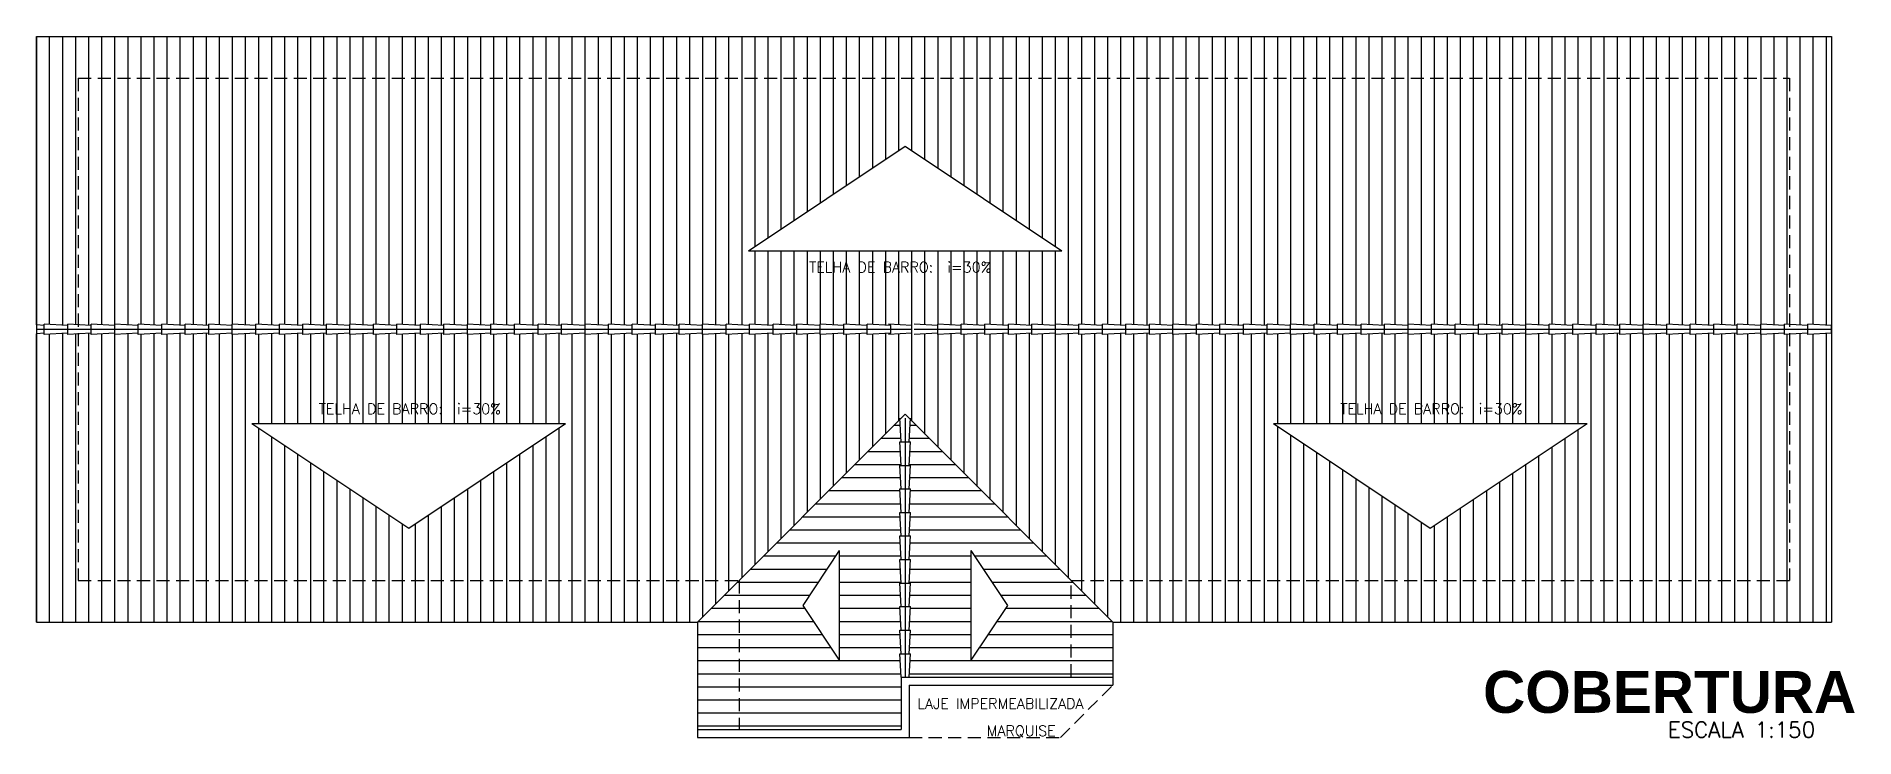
# Model space of a CAD drawing. Extents: x -410.3 to -320, y 119.3 to 190.5.
# Drawn here: x -378.25 to -343.46, y 177.05 to 190.45 of the extents above; entities that cross this region are included whole.
import ezdxf
from ezdxf.enums import TextEntityAlignment as Align

# ---------------------------------------------------------------- set-up
doc = ezdxf.new("R2010")
doc.units = 0
doc.header["$MEASUREMENT"] = 0
doc.linetypes.add('HIDDEN', pattern=[0.375, 0.25, -0.125])
for name, color, linetype in [('ALVENARIA', 7, 'CONTINUOUS'), ('ALVENARIA1', 44, 'CONTINUOUS'), ('ALVENARIA2', 9, 'CONTINUOUS'), ('COBERTURA', 6, 'CONTINUOUS'), ('COTA', 1, 'CONTINUOUS'), ('TEXTO2', 40, 'CONTINUOUS'), ('TEXTO5', 5, 'CONTINUOUS')]:
    doc.layers.add(name, color=color, linetype=linetype)
doc.styles.add('SANSSERIFBOLD', font='sasb____.pfb')
doc.styles.add('SIMPLEX', font='SIMPLEX.SHX')

msp = doc.modelspace()

# ---------------------------------------------------------------- texts
at = {"layer": 'TEXTO2', "style": 'SIMPLEX'}
for p in [(-361.722, 185.942), (-371.107, 183.235), (-351.557, 183.235)]:
    msp.add_text('TELHA DE BARRO:  i=30%', height=0.2, dxfattribs=at).set_placement(p, align=Align.CENTER)
for s, height, p in [('LAJE IMPERMEABILIZADA', 0.2, (-361.394, 177.6)), ('MARQUISE', 0.2, (-360.068, 177.079)), ('ESCALA 1:150', 0.3, (-347.031, 177.05))]:
    msp.add_text(s, height=height, dxfattribs=at).set_placement(p)
at = {"layer": 'TEXTO5', "color": 5, "style": 'SANSSERIFBOLD'}
msp.add_text('COBERTURA', height=0.8, dxfattribs=at).set_placement((-346.999, 177.523), align=Align.CENTER)

# ---------------------------------------------------------------- blocks, each defined once
blk = doc.blocks.new('CUM')
at = {"layer": 'COBERTURA'}
for p, q in [((-74.9, 131.3), (-29.9, 133.8)), ((-74.9, 131.3), (-74.9, 116.3)), ((-29.9, 123.8), (-74.9, 123.8)), ((-74.9, 116.3), (-29.9, 113.8)), ((-29.9, 133.8), (-29.9, 113.8)), ((-29.9, 131.3), (15.1, 133.8)), ((-29.9, 131.3), (-29.9, 116.3)), ((15.1, 123.8), (-29.9, 123.8)), ((-29.9, 116.3), (15.1, 113.8)), ((15.1, 133.8), (15.1, 113.8)), ((15.1, 131.3), (60.1, 133.8)), ((15.1, 131.3), (15.1, 116.3)), ((60.1, 123.8), (15.1, 123.8)), ((15.1, 116.3), (60.1, 113.8)), ((60.1, 133.8), (60.1, 113.8)), ((60.1, 131.3), (105.1, 133.8)), ((60.1, 131.3), (60.1, 116.3)), ((105.1, 123.8), (60.1, 123.8)), ((60.1, 116.3), (105.1, 113.8)), ((105.1, 133.8), (105.1, 113.8)), ((105.1, 131.3), (150.1, 133.8)), ((105.1, 131.3), (105.1, 116.3)), ((150.1, 123.8), (105.1, 123.8)), ((105.1, 116.3), (150.1, 113.8)), ((150.1, 133.8), (150.1, 113.8))]:
    blk.add_line(p, q, dxfattribs=at)

# ---------------------------------------------------------------- hatches: boundary and pattern name
at = {"layer": 'COTA', "linetype": 'ByBlock'}
h = msp.add_hatch(dxfattribs=at)
h.set_pattern_fill('ANSI31', color=256, scale=2, angle=45, style=0)
h.set_pattern_definition([(90, (0, 17.5216), (-0.25, 6e-17), [])])
h.paths.add_polyline_path([(-377.454, 189.655), (-344.704, 189.655), (-344.704, 184.949), (-344.354, 184.93), (-344.354, 184.955), (-343.904, 184.93), (-343.904, 190.455), (-378.254, 190.455), (-378.254, 184.938), (-378.104, 184.93), (-378.104, 184.955), (-377.654, 184.93), (-377.654, 184.955), (-377.454, 184.943)])
h.paths.add_polyline_path([(-344.704, 189.655), (-377.454, 189.655), (-377.454, 184.943), (-377.204, 184.93), (-377.204, 184.955), (-376.754, 184.93), (-376.754, 184.955), (-376.304, 184.93), (-376.304, 184.955), (-375.854, 184.93), (-375.854, 184.955), (-375.404, 184.93), (-375.404, 184.955), (-374.954, 184.93), (-374.954, 184.955), (-374.504, 184.93), (-374.504, 184.955), (-374.054, 184.93), (-374.054, 184.955), (-373.604, 184.93), (-373.604, 184.955), (-373.154, 184.93), (-373.154, 184.955), (-372.704, 184.93), (-372.704, 184.955), (-372.254, 184.93), (-372.254, 184.955), (-371.804, 184.93), (-371.804, 184.955), (-371.354, 184.93), (-371.354, 184.955), (-370.904, 184.93), (-370.904, 184.955), (-370.454, 184.93), (-370.454, 184.955), (-370.004, 184.93), (-370.004, 184.955), (-369.554, 184.93), (-369.554, 184.955), (-369.104, 184.93), (-369.104, 184.955), (-368.654, 184.93), (-368.654, 184.955), (-368.204, 184.93), (-368.204, 184.955), (-367.754, 184.93), (-367.754, 184.955), (-367.304, 184.93), (-367.304, 184.955), (-366.854, 184.93), (-366.854, 184.955), (-366.404, 184.93), (-366.404, 184.955), (-365.954, 184.93), (-365.954, 184.955), (-365.504, 184.93), (-365.504, 184.955), (-365.054, 184.93), (-365.054, 184.955), (-364.604, 184.93), (-364.604, 184.955), (-364.154, 184.93), (-364.154, 184.955), (-363.704, 184.93), (-363.704, 184.955), (-363.254, 184.93), (-363.254, 184.955), (-362.804, 184.93), (-362.804, 184.955), (-362.354, 184.93), (-362.354, 184.955), (-361.904, 184.93), (-361.904, 184.955), (-361.454, 184.93), (-361.454, 184.955), (-361.004, 184.93), (-361.004, 184.955), (-360.554, 184.93), (-360.554, 184.955), (-360.104, 184.93), (-360.104, 184.955), (-359.654, 184.93), (-359.654, 184.955), (-359.204, 184.93), (-359.204, 184.955), (-358.754, 184.93), (-358.754, 184.955), (-358.304, 184.93), (-358.304, 184.955), (-357.854, 184.93), (-357.854, 184.955), (-357.404, 184.93), (-357.404, 184.955), (-356.954, 184.93), (-356.954, 184.955), (-356.504, 184.93), (-356.504, 184.955), (-356.054, 184.93), (-356.054, 184.955), (-355.604, 184.93), (-355.604, 184.955), (-355.154, 184.93), (-355.154, 184.955), (-354.704, 184.93), (-354.704, 184.955), (-354.254, 184.93), (-354.254, 184.955), (-353.804, 184.93), (-353.804, 184.955), (-353.354, 184.93), (-353.354, 184.955), (-352.904, 184.93), (-352.904, 184.955), (-352.454, 184.93), (-352.454, 184.955), (-352.004, 184.93), (-352.004, 184.955), (-351.554, 184.93), (-351.554, 184.955), (-351.104, 184.93), (-351.104, 184.955), (-350.654, 184.93), (-350.654, 184.955), (-350.204, 184.93), (-350.204, 184.955), (-349.754, 184.93), (-349.754, 184.955), (-349.304, 184.93), (-349.304, 184.955), (-348.854, 184.93), (-348.854, 184.955), (-348.404, 184.93), (-348.404, 184.955), (-347.954, 184.93), (-347.954, 184.955), (-347.504, 184.93), (-347.504, 184.955), (-347.054, 184.93), (-347.054, 184.955), (-346.604, 184.93), (-346.604, 184.955), (-346.154, 184.93), (-346.154, 184.955), (-345.704, 184.93), (-345.704, 184.955), (-345.254, 184.93), (-345.254, 184.955), (-344.804, 184.93), (-344.804, 184.955), (-344.704, 184.949)], flags=16)
h.paths.add_polyline_path([(-364.629, 186.355), (-361.629, 188.355), (-358.629, 186.355)], flags=0)
h.paths.add_polyline_path([(-377.454, 184.766), (-377.654, 184.755), (-377.654, 184.78), (-378.104, 184.755), (-378.104, 184.78), (-378.254, 184.771), (-378.254, 179.255), (-365.604, 179.255), (-364.804, 180.055), (-377.454, 180.055)])
h.paths.add_polyline_path([(-361.728, 183.131), (-361.729, 183.155), (-361.704, 183.155), (-361.729, 183.605), (-361.704, 183.605), (-361.729, 184.055), (-361.704, 184.055), (-361.729, 184.505), (-361.704, 184.505), (-361.718, 184.765), (-361.904, 184.755), (-361.904, 184.78), (-362.354, 184.755), (-362.354, 184.78), (-362.804, 184.755), (-362.804, 184.78), (-363.254, 184.755), (-363.254, 184.78), (-363.704, 184.755), (-363.704, 184.78), (-364.154, 184.755), (-364.154, 184.78), (-364.604, 184.755), (-364.604, 184.78), (-365.054, 184.755), (-365.054, 184.78), (-365.504, 184.755), (-365.504, 184.78), (-365.954, 184.755), (-365.954, 184.78), (-366.404, 184.755), (-366.404, 184.78), (-366.854, 184.755), (-366.854, 184.78), (-367.304, 184.755), (-367.304, 184.78), (-367.754, 184.755), (-367.754, 184.78), (-368.204, 184.755), (-368.204, 184.78), (-368.654, 184.755), (-368.654, 184.78), (-369.104, 184.755), (-369.104, 184.78), (-369.554, 184.755), (-369.554, 184.78), (-370.004, 184.755), (-370.004, 184.78), (-370.454, 184.755), (-370.454, 184.78), (-370.904, 184.755), (-370.904, 184.78), (-371.354, 184.755), (-371.354, 184.78), (-371.804, 184.755), (-371.804, 184.78), (-372.254, 184.755), (-372.254, 184.78), (-372.704, 184.755), (-372.704, 184.78), (-373.154, 184.755), (-373.154, 184.78), (-373.604, 184.755), (-373.604, 184.78), (-374.054, 184.755), (-374.054, 184.78), (-374.504, 184.755), (-374.504, 184.78), (-374.954, 184.755), (-374.954, 184.78), (-375.404, 184.755), (-375.404, 184.78), (-375.854, 184.755), (-375.854, 184.78), (-376.304, 184.755), (-376.304, 184.78), (-376.754, 184.755), (-376.754, 184.78), (-377.204, 184.755), (-377.204, 184.78), (-377.454, 184.766), (-377.454, 180.055), (-364.804, 180.055)])
h.paths.add_polyline_path([(-374.129, 183.055), (-368.129, 183.055), (-371.129, 181.055)], flags=17)
h.paths.add_polyline_path([(-344.704, 184.76), (-344.804, 184.755), (-344.804, 184.78), (-345.254, 184.755), (-345.254, 184.78), (-345.704, 184.755), (-345.704, 184.78), (-346.154, 184.755), (-346.154, 184.78), (-346.604, 184.755), (-346.604, 184.78), (-347.054, 184.755), (-347.054, 184.78), (-347.504, 184.755), (-347.504, 184.78), (-347.954, 184.755), (-347.954, 184.78), (-348.404, 184.755), (-348.404, 184.78), (-348.854, 184.755), (-348.854, 184.78), (-349.304, 184.755), (-349.304, 184.78), (-349.754, 184.755), (-349.754, 184.78), (-350.204, 184.755), (-350.204, 184.78), (-350.654, 184.755), (-350.654, 184.78), (-351.104, 184.755), (-351.104, 184.78), (-351.554, 184.755), (-351.554, 184.78), (-352.004, 184.755), (-352.004, 184.78), (-352.454, 184.755), (-352.454, 184.78), (-352.904, 184.755), (-352.904, 184.78), (-353.354, 184.755), (-353.354, 184.78), (-353.804, 184.755), (-353.804, 184.78), (-354.254, 184.755), (-354.254, 184.78), (-354.704, 184.755), (-354.704, 184.78), (-355.154, 184.755), (-355.154, 184.78), (-355.604, 184.755), (-355.604, 184.78), (-356.054, 184.755), (-356.054, 184.78), (-356.504, 184.755), (-356.504, 184.78), (-356.954, 184.755), (-356.954, 184.78), (-357.404, 184.755), (-357.404, 184.78), (-357.854, 184.755), (-357.854, 184.78), (-358.304, 184.755), (-358.304, 184.78), (-358.754, 184.755), (-358.754, 184.78), (-359.204, 184.755), (-359.204, 184.78), (-359.654, 184.755), (-359.654, 184.78), (-360.104, 184.755), (-360.104, 184.78), (-360.554, 184.755), (-360.554, 184.78), (-361.004, 184.755), (-361.004, 184.78), (-361.454, 184.755), (-361.454, 184.78), (-361.539, 184.775), (-361.554, 184.505), (-361.529, 184.505), (-361.554, 184.055), (-361.529, 184.055), (-361.554, 183.605), (-361.529, 183.605), (-361.554, 183.155), (-361.529, 183.155), (-361.53, 183.131), (-358.454, 180.055), (-344.704, 180.055)])
h.paths.add_polyline_path([(-354.579, 183.055), (-348.579, 183.055), (-351.579, 181.055)], flags=17)
h.paths.add_polyline_path([(-343.904, 184.78), (-344.354, 184.755), (-344.354, 184.78), (-344.704, 184.76), (-344.704, 180.055), (-358.454, 180.055), (-357.654, 179.255), (-343.904, 179.255)])
h.paths.add_polyline_path([(-363.288, 185.904), (-360.156, 185.904), (-360.156, 186.129), (-363.288, 186.129)], flags=8)
h.paths.add_polyline_path([(-372.673, 183.197), (-369.541, 183.197), (-369.541, 183.422), (-372.673, 183.422)], flags=25)
h.paths.add_polyline_path([(-353.123, 183.197), (-349.991, 183.197), (-349.991, 183.422), (-353.123, 183.422)], flags=25)
h = msp.add_hatch(dxfattribs=at)
h.set_pattern_fill('ANSI31', color=256, scale=2, angle=135, style=0)
h.set_pattern_definition([(180, (0, 17.5216), (-6e-17, -0.25), [])])
h.paths.add_polyline_path([(-365.604, 177.205), (-364.804, 177.205), (-364.804, 180.055), (-365.604, 179.255)])
h.paths.add_polyline_path([(-364.804, 177.205), (-361.704, 177.205), (-361.704, 178.205), (-361.729, 178.655), (-361.704, 178.655), (-361.729, 179.105), (-361.704, 179.105), (-361.729, 179.555), (-361.704, 179.555), (-361.729, 180.005), (-361.704, 180.005), (-361.729, 180.455), (-361.704, 180.455), (-361.729, 180.905), (-361.704, 180.905), (-361.729, 181.355), (-361.704, 181.355), (-361.729, 181.805), (-361.704, 181.805), (-361.729, 182.255), (-361.704, 182.255), (-361.729, 182.705), (-361.704, 182.705), (-361.728, 183.131), (-364.804, 180.055)])
h.paths.add_polyline_path([(-363.587, 179.578), (-362.889, 180.625), (-362.889, 178.53)], flags=16)
h.paths.add_polyline_path([(-361.554, 180.905), (-361.529, 180.905), (-361.554, 180.455), (-361.529, 180.455), (-361.554, 180.005), (-361.529, 180.005), (-361.554, 179.555), (-361.529, 179.555), (-361.554, 179.105), (-361.529, 179.105), (-361.554, 178.655), (-361.529, 178.655), (-361.554, 178.205), (-358.454, 178.205), (-358.454, 180.055), (-361.53, 183.131), (-361.554, 182.705), (-361.529, 182.705), (-361.554, 182.255), (-361.529, 182.255), (-361.554, 181.805), (-361.529, 181.805), (-361.554, 181.355), (-361.529, 181.355)])
h.paths.add_polyline_path([(-360.369, 180.625), (-359.671, 179.578), (-360.369, 178.53)], flags=16)
h.paths.add_polyline_path([(-358.454, 178.205), (-357.654, 178.205), (-357.654, 179.255), (-358.454, 180.055)])

# ---------------------------------------------------------------- linework, layer by layer
at = {"layer": 'ALVENARIA', "linetype": 'Continuous'}
for p, q in [((-378.254, 190.455), (-343.904, 190.455)), ((-378.254, 190.455), (-378.254, 179.255)), ((-343.904, 190.455), (-343.904, 179.255)), ((-364.629, 186.355), (-361.629, 188.355)), ((-361.629, 188.355), (-358.629, 186.355)), ((-364.629, 186.355), (-358.629, 186.355)), ((-374.129, 183.055), (-371.129, 181.055)), ((-374.129, 183.055), (-368.129, 183.055)), ((-371.129, 181.055), (-368.129, 183.055)), ((-365.604, 179.255), (-361.629, 183.23)), ((-357.654, 179.255), (-361.629, 183.23)), ((-354.579, 183.055), (-348.579, 183.055)), ((-354.579, 183.055), (-351.579, 181.055)), ((-351.579, 181.055), (-348.579, 183.055)), ((-362.889, 180.625), (-363.587, 179.578)), ((-362.889, 180.625), (-362.889, 178.53)), ((-360.369, 180.625), (-359.671, 179.578)), ((-360.369, 180.625), (-360.369, 178.53)), ((-363.587, 179.578), (-362.889, 178.53)), ((-359.671, 179.578), (-360.369, 178.53)), ((-378.254, 179.255), (-365.604, 179.255)), ((-365.604, 179.255), (-365.604, 177.055)), ((-357.654, 179.255), (-357.654, 178.205)), ((-357.654, 179.255), (-343.904, 179.255)), ((-361.704, 178.205), (-357.654, 178.205)), ((-361.704, 178.205), (-361.704, 177.205)), ((-361.554, 178.055), (-361.554, 177.055)), ((-361.554, 178.055), (-357.654, 178.055)), ((-365.604, 177.205), (-361.704, 177.205)), ((-365.604, 177.055), (-361.554, 177.055))]:
    msp.add_line(p, q, dxfattribs=at)
at = {"layer": 'ALVENARIA1', "linetype": 'HIDDEN'}
for p, q in [((-358.654, 177.055), (-357.654, 178.055)), ((-361.554, 177.055), (-358.654, 177.055))]:
    msp.add_line(p, q, dxfattribs=at)
at = {"layer": 'ALVENARIA2', "linetype": 'Continuous'}
for p, q in [((-357.654, 178.205), (-357.654, 178.055)), ((-365.604, 177.205), (-365.604, 177.055))]:
    msp.add_line(p, q, dxfattribs=at)
at = {"layer": 'COBERTURA', "linetype": 'HIDDEN'}
for p, q in [((-377.454, 189.655), (-377.454, 180.055)), ((-377.454, 189.655), (-344.704, 189.655)), ((-344.704, 189.655), (-344.704, 180.055)), ((-377.454, 180.055), (-364.804, 180.055)), ((-364.804, 180.055), (-364.804, 177.205)), ((-358.454, 180.055), (-344.704, 180.055)), ((-358.454, 178.205), (-358.454, 180.055))]:
    msp.add_line(p, q, dxfattribs=at)
at = {"layer": 'COBERTURA'}
for p, q in [((-378.104, 184.93), (-378.254, 184.938)), ((-378.254, 184.855), (-378.104, 184.855)), ((-378.104, 184.78), (-378.254, 184.771)), ((-378.104, 184.755), (-378.104, 184.955)), ((-377.654, 184.93), (-378.104, 184.955)), ((-378.104, 184.78), (-378.104, 184.93)), ((-378.104, 184.855), (-377.654, 184.855)), ((-377.654, 184.78), (-378.104, 184.755)), ((-377.654, 184.78), (-377.654, 184.93)), ((-361.5, 184.93), (-361.95, 184.955)), ((-361.95, 184.855), (-361.5, 184.855)), ((-361.5, 184.78), (-361.95, 184.755)), ((-361.5, 184.755), (-361.5, 184.955)), ((-361.5, 184.78), (-361.5, 184.93)), ((-361.004, 184.93), (-361.454, 184.955)), ((-361.454, 184.855), (-361.004, 184.855)), ((-361.004, 184.78), (-361.454, 184.755)), ((-361.004, 184.755), (-361.004, 184.955)), ((-360.554, 184.93), (-361.004, 184.955)), ((-361.004, 184.78), (-361.004, 184.93)), ((-361.004, 184.855), (-360.554, 184.855)), ((-360.554, 184.78), (-361.004, 184.755)), ((-360.554, 184.755), (-360.554, 184.955)), ((-360.104, 184.93), (-360.554, 184.955)), ((-360.554, 184.78), (-360.554, 184.93)), ((-360.554, 184.855), (-360.104, 184.855)), ((-360.104, 184.78), (-360.554, 184.755)), ((-360.104, 184.755), (-360.104, 184.955)), ((-359.654, 184.93), (-360.104, 184.955)), ((-360.104, 184.78), (-360.104, 184.93)), ((-360.104, 184.855), (-359.654, 184.855)), ((-359.654, 184.78), (-360.104, 184.755)), ((-359.654, 184.78), (-359.654, 184.93)), ((-361.704, 182.705), (-361.729, 183.155)), ((-361.629, 183.155), (-361.629, 182.705)), ((-361.554, 182.705), (-361.529, 183.155)), ((-361.704, 182.705), (-361.554, 182.705))]:
    msp.add_line(p, q, dxfattribs=at)

# ---------------------------------------------------------------- block references
at = {"layer": 'COBERTURA', "linetype": 'ByBlock', "xscale": 0.01, "yscale": 0.01, "zscale": 0.01}
for p, rotation in [((-376.153, 186.093), 180), ((-373.903, 186.093), 180), ((-371.653, 186.093), 180), ((-369.403, 186.093), 180), ((-367.153, 186.093), 180), ((-364.903, 186.093), 180), ((-362.653, 186.093), 180), ((-358.153, 186.093), 180), ((-355.903, 186.093), 180), ((-353.653, 186.093), 180), ((-351.403, 186.093), 180), ((-349.153, 186.093), 180), ((-346.903, 186.093), 180), ((-344.653, 186.093), 180), ((-360.391, 181.203), 89.99999999999999), ((-360.391, 178.953), 89.99999999999999)]:
    msp.add_blockref('CUM', p, dxfattribs=dict(at, rotation=rotation))

msp.set_redraw_order([(e.dxf.handle, doc.entitydb.next_handle()) for e in msp.query("TEXT MTEXT ATTDEF DIMENSION ARC_DIMENSION")])  # texts and dimensions are drawn at this point

doc.saveas('drawing.dxf')
